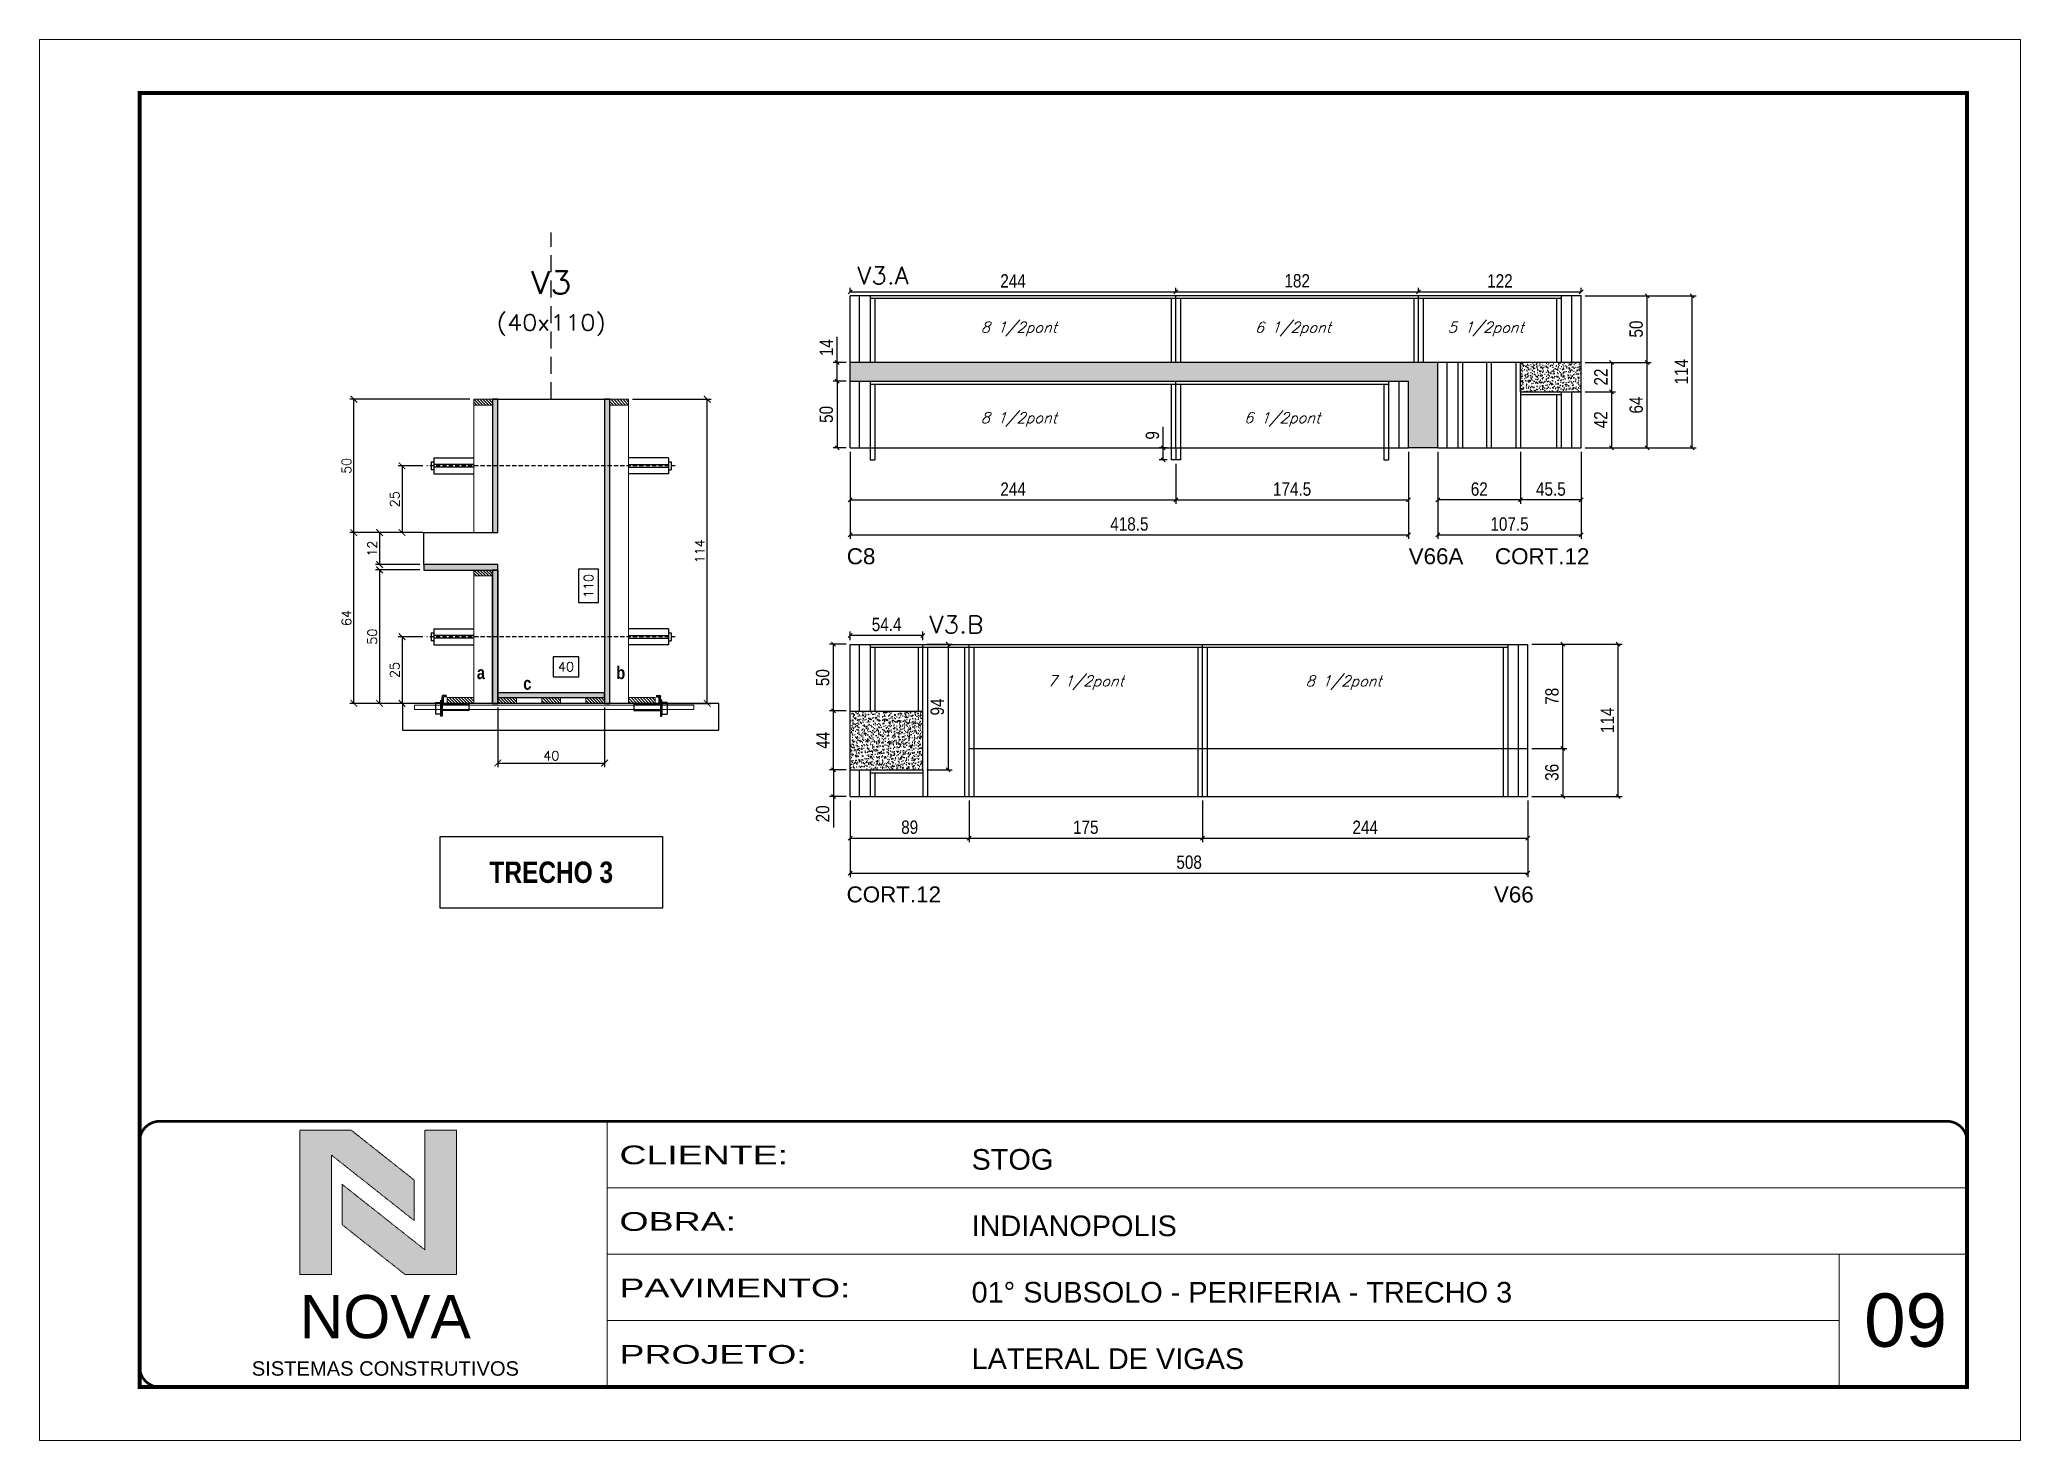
# Model space of a CAD drawing. Extents: x 0 to 6325, y 10169 to 19307.
# Drawn here: x 0 to 1485, y 14763 to 15813 of the extents above; entities that cross this region are included whole.
import ezdxf
from ezdxf.enums import TextEntityAlignment as Align

# ---------------------------------------------------------------- set-up
doc = ezdxf.new("R2010")
doc.units = 0
for name, pattern in [('CONTINUO', [0]), ('DASHED', [0.75, 0.5, -0.25]), ('HIDDEN', [9.525, 6.35, -3.175])]:
    doc.linetypes.add(name, pattern=pattern)
for name, color, linetype in [('1', 1, 'Continuous'), ('5', 5, 'Continuous'), ('barrote', 251, 'Continuous'), ('COTA', 241, 'Continuous'), ('Cota Seção (2x)', 4, 'Continuous'), ('detalhes', 4, 'Continuous'), ('Hachura', 253, 'Continuous'), ('NOMENCLATURA', 7, 'Continuous'), ('Painéis', 200, 'Continuous'), ('presilha', 1, 'Continuous'), ('SARR_2.2x7', 40, 'Continuous'), ('SARR_3.5x7', 81, 'Continuous'), ('TENSOR', 3, 'Continuous'), ('texto', 7, 'Continuous'), ('Texto de Titulo', 7, 'Continuous'), ('Texto Qtd Sarr', 242, 'Continuous')]:
    doc.layers.add(name, color=color, linetype=linetype)
for name, color, linetype, lineweight in [('CARIMBO', 255, 'Continuous', 9), ('CARIMBO-LEGENDA', 75, 'Continuous', 15), ('CONCRETO', 251, 'Continuous', 25), ('Folhas', 255, 'Continuous', 9), ('Madeira', 126, 'Continuous', 18), ('SARRAFO DE PRESSAO', 251, 'DASHED', 9), ('SCO-___-LAJ', 2, 'Continuous', 0), ('Texto Seção', 7, 'Continuous', 15)]:
    doc.layers.add(name, color=color, linetype=linetype, lineweight=lineweight)
doc.styles.add('arial', font='arial.ttf')
doc.styles.add('COTA TECNICA', font='techl___.ttf', dxfattribs={"height": 10})
doc.styles.add('REGUA-120', font='ROMANS.shx', dxfattribs={"height": 15})
doc.styles.add('ROMANC', font='techb___.ttf', dxfattribs={"height": 2.5})
doc.styles.add('Romans', font='romans.shx')
doc.styles.get("Standard").update_dxf_attribs({"font": 'arial.ttf'})
doc.styles.add('TECNICA', font='techb___.ttf', dxfattribs={"height": 10})
doc.styles.add('Tecnologia', font='')
doc.styles.get('Tecnologia').set_extended_font_data('Forgotten Futurist')
doc.dimstyles.new('Cota Seção (2x)', dxfattribs={"dimtxt": 7, "dimasz": 5, "dimexe": 3, "dimexo": 3, "dimgap": 2, "dimtad": 3, "dimdec": 1, "dimlfac": 0.5, "dimzin": 12, "dimdsep": 46, "dimtxsty": 'Romans', "dimblk": 'ARCHTICK', "dimcen": 0, "dimclrd": 4, "dimclre": 4, "dimclrt": 1, "dimadec": 1, "dimazin": 3, "dimtfac": 1, "dimtdec": 1, "dimtmove": 0, "dimatfit": 3, "dimldrblk": 'OBLIQUE', "dimfxl": 1, "dimtolj": 1, "dimtzin": 12, "dimarcsym": 0})
doc.dimstyles.new('Cota Seção interna', dxfattribs={"dimtxt": 7, "dimasz": 6, "dimexe": 0.18, "dimexo": 2, "dimgap": -4, "dimtad": 3, "dimdec": 1, "dimlfac": 0.5, "dimzin": 12, "dimdsep": 46, "dimtxsty": 'Romans', "dimblk": 'ARCHTICK', "dimcen": 0.09, "dimse1": 1, "dimse2": 1, "dimsd1": 1, "dimsd2": 1, "dimclrd": 180, "dimclre": 5, "dimclrt": 1, "dimadec": 0, "dimazin": 3, "dimtfac": 1, "dimtdec": 1, "dimtofl": 0, "dimtmove": 0, "dimatfit": 3, "dimldrblk": 'ARCHTICK', "dimfxl": 1, "dimtolj": 1, "dimtzin": 0, "dimarcsym": 0})
doc.dimstyles.new('PAINEL', dxfattribs={"dimtxt": 10, "dimasz": 3, "dimexe": 3, "dimexo": 3, "dimgap": 3, "dimtad": 1, "dimdec": 1, "dimzin": 12, "dimdsep": 46, "dimtxsty": 'COTA TECNICA', "dimblk1": 'OBLIQUE', "dimblk2": 'OBLIQUE', "dimsah": 1, "dimcen": 0.9, "dimclrd": 4, "dimclre": 4, "dimclrt": 240, "dimadec": 1, "dimazin": 3, "dimtfac": 1, "dimtdec": 1, "dimtmove": 0, "dimatfit": 3, "dimfxl": 1, "dimtolj": 1, "dimtzin": 12, "dimarcsym": 0})
pattern_1 = [(315, (23342.2169, 7085.6364), (1.12253202, 1.12253202), [])]
pattern_2 = [(50, (95.928, -104.5697), (5.4655401, -0.4781726), [0.5715, -6.2865]), (355, (95.928, -104.5697), (-1.0573026, 5.7317054), [0.4572, -5.0292175]), (100.451445, (96.3836, -104.6095), (4.4082374, 5.2535326), [0.4857003, -5.3427073]), (46.1842, (95.928, -103.046), (8.1323712, -1.2612698), [0.85725, -9.42975]), (96.63556, (96.606, -103.151), (7.122124, 7.4227837), [0.7285507, -8.0140682]), (351.18415, (95.928, -103.046), (7.122124, 7.4227837), [0.685799, -7.543792]), (21, (96.69, -103.4267), (4.5484317, -3.067956), [0.5715, -6.2865]), (326, (96.69, -103.4267), (1.8540609, 5.525639), [0.4572, -5.0292]), (71.451445, (97.069, -103.6823), (6.4024926, 2.457683), [0.4857003, -5.3426981]), (37.5, (95.9282, -104.5697), (0.0926581, 2.53665117), [0, -4.96824, 0, -5.1054, 0, -5.04825]), (7.5, (95.9282, -104.5697), (2.00458988, 3.00541724), [0, -2.91084, 0, -4.85394, 0, -1.92405]), (327.5, (94.229, -104.5697), (4.06771786, -0.17186232), [0, -1.905, 0, -5.9436, 0, -7.8867]), (317.5, (93.467, -104.5697), (4.44387544, 0.7627947), [0, -2.4765, 0, -3.94716, 0, -5.6007])]

msp = doc.modelspace()

# ---------------------------------------------------------------- texts
at = {"layer": '5', "linetype": 'Continuous'}
for s, p in [('C8', (605.14, 15419.59)), ('V66A', (1026.39, 15419.59)), ('CORT.12', (1091.07, 15419.59)), ('CORT.12', (604.99, 15166.11)), ('V66', (1090.3, 15166.11))]:
    msp.add_text(s, height=12, rotation=0.00004, dxfattribs=at).set_placement(p)
at = {"layer": 'CARIMBO', "style": 'arial'}
msp.add_text('09', height=40, dxfattribs=at).set_placement((1367.86, 14832.99))
at = {"layer": 'detalhes', "style": 'TECNICA'}
for s, p in [('a', (327.77, 15333.48)), ('b', (432.31, 15333.47)), ('c', (362.57, 15325.52))]:
    msp.add_text(s, height=9.6, dxfattribs=at).set_placement(p)
at = {"layer": 'NOMENCLATURA', "color": 2, "insert": (383.6, 15188.6), "char_height": 16, "attachment_point": 5, "style": 'ROMANC'}
msp.add_mtext('TRECHO 3', dxfattribs=at)
at = {"layer": 'texto', "color": 2, "char_height": 8, "attachment_point": 5, "style": 'Romans'}
for s, insert in [('{\\Q19;\\C256;8 1/2pont}', (734.14, 15595.88)), ('{\\Q19;\\C256;6 1/2pont}', (939.64, 15595.88)), ('{\\Q19;\\C256;5 1/2pont}', (1084.14, 15595.88)), ('{\\Q19;\\C256;8 1/2pont}', (734.14, 15528.1)), ('{\\Q19;\\C256;6 1/2pont}', (931.53, 15528.1)), ('{\\Q19;\\C256;7 1/2pont}', (784.28, 15330.78)), ('{\\Q19;\\C256;8 1/2pont}', (977.64, 15330.78))]:
    msp.add_mtext(s, dxfattribs=dict(at, insert=insert))
at = {"layer": 'Texto Seção', "style": 'REGUA-120', "width": 1.05}
for s, p in [('V3.A', (613.01, 15629.61)), ('V3.B', (667.18, 15367.85))]:
    msp.add_text(s, height=13, dxfattribs=at).set_placement(p)

# ---------------------------------------------------------------- blocks, each defined once
blk = doc.blocks.new('A$C64660E27')
at = {"layer": 'COTA', "true_color": 0x1a1a1a}
h = blk.add_hatch(color=250, dxfattribs=at)
h.dxf.hatch_style = 1
h.paths.add_polyline_path([(185.4, -11.6), (142.4, -11.6), (142.4, -131.6), (168.8, -131.6), (168.8, -32.2), (237.7, -86.7), (237.7, -53)])
at = {"layer": 'COTA'}
h = blk.add_hatch(color=20, dxfattribs=at)
h.dxf.hatch_style = 1
h.paths.add_polyline_path([(273, -11.4), (246.6, -11.4), (246.6, -111.1), (177.7, -56.6), (177.7, -90.2), (230, -131.6), (273, -131.6)])
for p, q in [((142.4, -131.6), (142.4, -11.6)), ((142.4, -11.6), (185.4, -11.6)), ((185.4, -11.6), (237.7, -53)), ((273, -11.4), (246.6, -11.4)), ((246.6, -111.1), (246.6, -11.4)), ((273, -11.4), (273, -131.6)), ((168.8, -32.2), (237.7, -86.7)), ((168.8, -131.6), (168.8, -32.2)), ((246.6, -111.1), (177.7, -56.6)), ((177.7, -90.2), (177.7, -56.6)), ((237.7, -86.7), (237.7, -53)), ((230, -131.6), (177.7, -90.2)), ((142.4, -131.6), (168.8, -131.6)), ((273, -131.6), (230, -131.6))]:
    blk.add_line(p, q)
at = {"layer": 'CARIMBO-LEGENDA', "color": 7, "linetype": 'Continuous', "ltscale": 100, "style": 'arial'}
blk.add_text('NOVA', height=36, dxfattribs=at).set_placement((142.4, -184.8))
at = {"layer": 'CARIMBO-LEGENDA', "color": 7, "linetype": 'Continuous', "style": 'arial'}
blk.add_text('SISTEMAS CONSTRUTIVOS', height=12, dxfattribs=at).set_placement((102.5, -216))
blk = doc.blocks.new('9999999999')
at = {"color": 30, "linetype": 'CONTINUO'}
for p, q in [((98564.6, 34230.2), (98564.6, 34429.4)), ((98564.6, 34379.6), (99584, 34379.6)), ((98564.6, 34329.8), (99488, 34329.8)), ((99584, 34329.8), (99488, 34329.8)), ((99488, 34329.8), (99488, 34230.2)), ((98564.6, 34280), (99488, 34280))]:
    blk.add_line(p, q, dxfattribs=at)
at = {"color": 30, "linetype": 'CONTINUO', "const_width": 2}
blk.add_lwpolyline([(99584, 34230.2), (99584, 34414.4, 0.414214), (99569, 34429.4), (98229, 34429.4, 0.414214), (98214, 34414.4), (98214, 34245.2, 0.414214), (98229, 34230.2), (99584, 34230.2)], format="xyb", dxfattribs=at)
at = {"layer": 'Folhas'}
blk.add_lwpolyline([(98139, 34190.2), (99624, 34190.2), (99624, 35240.2), (98139, 35240.2)], close=True, dxfattribs=at)
at = {"layer": 'Folhas', "color": 30, "const_width": 3}
blk.add_lwpolyline([(98214, 34230.2), (99584, 34230.2), (99584, 35200.2), (98214, 35200.2)], close=True, dxfattribs=at)
at = {"xscale": 0.9, "yscale": 0.9, "zscale": 0.9}
blk.add_blockref('A$C64660E27', (98205.8, 34433.1), dxfattribs=at)
at = {"color": 7, "linetype": 'Continuous', "ltscale": 5, "style": 'arial'}
for s, height, p in [('STOG', 15.48, (98837.7, 34393.1)), ('INDIANOPOLIS', 15.483, (98837.7, 34343.3)), ('01° SUBSOLO - PERIFERIA - TRECHO 3', 15.483, (98837.7, 34293.5)), ('LATERAL DE VIGAS', 15.483, (98837.7, 34243.7))]:
    blk.add_text(s, height=height, dxfattribs=at).set_placement(p)
at = {"layer": 'Folhas', "color": 7, "style": 'Tecnologia', "width": 1.5}
for s, p in [('CLIENTE:', (98573.7, 34397.2)), ('OBRA:', (98573.7, 34347.3)), ('PAVIMENTO:', (98573.7, 34297.5)), ('PROJETO:', (98573.7, 34247.7))]:
    blk.add_text(s, height=14, dxfattribs=at).set_placement(p)
blk = doc.blocks.new('titulo1')
at = {"layer": 'Defpoints', "color": 252, "linetype": 'HIDDEN', "ltscale": 2}
blk.add_line((0, 0), (0, 125), dxfattribs=at)
at = {"layer": 'Defpoints', "style": 'Romans', "oblique": 15}
blk.add_attdef('FOLHA', text='', height=10, dxfattribs=at).set_placement((0, 15.6), align=Align.MIDDLE_CENTER)
at = {"layer": 'Texto Qtd Sarr', "color": 3, "style": 'Romans', "oblique": 15}
for tag, height, p in [('TITULO', 17, (0, 71.4)), ('SEÇÃO', 12, (0, 41.5))]:
    blk.add_attdef(tag, text='', height=height, dxfattribs=at).set_placement(p, align=Align.MIDDLE_CENTER)
blk = doc.blocks.new('_ArchTick')
at = {"color": 0, "linetype": 'ByBlock', "const_width": 0.15}
blk.add_lwpolyline([(-0.5, -0.5), (0.5, 0.5)], dxfattribs=at)
blk = doc.blocks.new('*D184')
at = {"layer": 'COTA', "color": 4, "lineweight": -2, "transparency": 16777216}
for p, q in [((285, 15443.3), (232.6, 15443.3)), ((235.6, 15315.3), (235.6, 15443.3)), ((307, 15315.3), (232.6, 15315.3))]:
    blk.add_line(p, q, dxfattribs=at)
at = {"layer": 'Defpoints', "color": 0, "transparency": 16777216}
for p in [(235.6, 15443.3), (288, 15443.3), (310, 15315.3)]:
    blk.add_point(p, dxfattribs=at)
at = {"layer": 'COTA', "color": 4, "lineweight": -2, "transparency": 16777216, "xscale": 5, "yscale": 5, "zscale": 5}
for p, rotation in [((235.6, 15443.3), 90), ((235.6, 15315.3), 270)]:
    blk.add_blockref('_ArchTick', p, dxfattribs=dict(at, rotation=rotation))
at = {"layer": 'COTA', "color": 1, "transparency": 16777216, "insert": (230.1, 15379.3), "char_height": 7, "attachment_point": 5, "rotation": 90, "style": 'Romans'}
blk.add_mtext('\\A1;64', dxfattribs=at)
blk = doc.blocks.new('_Oblique')
at = {"layer": '1', "color": 0, "lineweight": -2}
blk.add_line((-0.5, -0.5), (0.5, 0.5), dxfattribs=at)
blk = doc.blocks.new('*D185')
at = {"layer": 'COTA', "color": 4, "lineweight": -2, "transparency": 16777216}
for p, q in [((444.6, 15543.3), (503.5, 15543.3)), ((500.5, 15315.3), (500.5, 15543.3)), ((460.2, 15315.3), (503.5, 15315.3))]:
    blk.add_line(p, q, dxfattribs=at)
at = {"layer": 'Defpoints', "color": 0, "transparency": 16777216}
for p in [(441.6, 15543.3), (500.5, 15543.3), (457.2, 15315.3)]:
    blk.add_point(p, dxfattribs=at)
at = {"layer": 'COTA', "color": 4, "lineweight": -2, "transparency": 16777216, "xscale": 5, "yscale": 5, "zscale": 5}
for p, rotation in [((500.5, 15543.3), 90), ((500.5, 15315.3), 270)]:
    blk.add_blockref('_ArchTick', p, dxfattribs=dict(at, rotation=rotation))
at = {"layer": 'COTA', "color": 1, "transparency": 16777216, "insert": (495, 15429.3), "char_height": 7, "attachment_point": 5, "rotation": 90, "style": 'Romans'}
blk.add_mtext('\\A1;114', dxfattribs=at)
blk = doc.blocks.new('*D186')
at = {"layer": 'Cota Seção (2x)', "color": 180, "lineweight": -2, "transparency": 16777216}
for p, q in [((419.1, 15415.8), (404.1, 15415.8)), ((404.1, 15415.8), (404.1, 15390.8)), ((419.1, 15390.8), (419.1, 15415.8)), ((404.1, 15390.8), (419.1, 15390.8))]:
    blk.add_line(p, q, dxfattribs=at)
at = {"layer": 'Defpoints', "color": 0, "transparency": 16777216}
for p in [(423.1, 15543.3), (434.6, 15543.3), (434.6, 15323.3)]:
    blk.add_point(p, dxfattribs=at)
at = {"layer": 'Cota Seção (2x)', "color": 1, "transparency": 16777216, "insert": (411.6, 15403.3), "char_height": 7, "attachment_point": 5, "rotation": 90, "style": 'Romans'}
blk.add_mtext('\\A1;110', dxfattribs=at)
blk = doc.blocks.new('*D187')
at = {"layer": 'COTA', "color": 4, "lineweight": -2, "transparency": 16777216}
for p, q in [((285, 15443.3), (251.9, 15443.3)), ((254.9, 15443.3), (254.9, 15419.3)), ((285, 15419.3), (251.9, 15419.3))]:
    blk.add_line(p, q, dxfattribs=at)
at = {"layer": 'Defpoints', "color": 0, "transparency": 16777216}
for p in [(288, 15443.3), (254.9, 15419.3), (288, 15419.3)]:
    blk.add_point(p, dxfattribs=at)
at = {"layer": 'COTA', "color": 4, "lineweight": -2, "transparency": 16777216, "xscale": 5, "yscale": 5, "zscale": 5}
for p, rotation in [((254.9, 15443.3), 90), ((254.9, 15419.3), 270)]:
    blk.add_blockref('_ArchTick', p, dxfattribs=dict(at, rotation=rotation))
at = {"layer": 'COTA', "color": 1, "transparency": 16777216, "insert": (249.4, 15431.3), "char_height": 7, "attachment_point": 5, "rotation": 90, "style": 'Romans'}
blk.add_mtext('\\A1;12', dxfattribs=at)
blk = doc.blocks.new('*D188')
at = {"layer": 'COTA', "color": 4, "lineweight": -2, "transparency": 16777216}
for p, q in [((285, 15415.3), (251.9, 15415.3)), ((254.9, 15415.3), (254.9, 15315.3)), ((307, 15315.3), (251.9, 15315.3))]:
    blk.add_line(p, q, dxfattribs=at)
at = {"layer": 'Defpoints', "color": 0, "transparency": 16777216}
for p in [(288, 15415.3), (254.9, 15315.3), (310, 15315.3)]:
    blk.add_point(p, dxfattribs=at)
at = {"layer": 'COTA', "color": 4, "lineweight": -2, "transparency": 16777216, "xscale": 5, "yscale": 5, "zscale": 5}
for p, rotation in [((254.9, 15415.3), 90), ((254.9, 15315.3), 270)]:
    blk.add_blockref('_ArchTick', p, dxfattribs=dict(at, rotation=rotation))
at = {"layer": 'COTA', "color": 1, "transparency": 16777216, "insert": (249.4, 15365.3), "char_height": 7, "attachment_point": 5, "rotation": 90, "style": 'Romans'}
blk.add_mtext('\\A1;50', dxfattribs=at)
blk = doc.blocks.new('PRESILHA METÁLICA 1')
at = {"layer": 'presilha'}
for p, q in [((0, 13), (6, 13)), ((0, 13), (0, 0)), ((6, 0), (0, 0)), ((6, 15.5), (7.5, 15.5)), ((6, -2.5), (6, 15.5)), ((6, 13), (6, 0)), ((7.5, 10.6), (7.5, 19.9)), ((7.5, 15.5), (7.5, -2.5)), ((37.5, 4.1), (7.5, 4.1)), ((12, 21), (8.6, 21)), ((9, 11.6), (9, 18.9)), ((12, 19.5), (9.6, 19.5)), ((37.5, 11), (9.6, 11)), ((12, 21), (12, 19.5)), ((37.5, 11), (37.5, 4.1)), ((7.5, -2.5), (6, -2.5))]:
    blk.add_line(p, q, dxfattribs=at)
for centre, radius, start, end in [((8.6, 19.9), 1.14, 90, 180), ((9.6, 18.9), 0.57, 90, 180), ((9.6, 11.6), 0.57, 180, 270)]:
    blk.add_arc(centre, radius, start, end, dxfattribs=at)
blk = doc.blocks.new('*D189')
at = {"layer": 'COTA', "color": 4, "lineweight": -2, "transparency": 16777216}
for p, q in [((343.6, 15312.3), (343.6, 15267.6)), ((423.6, 15312.3), (423.6, 15267.6)), ((343.6, 15270.6), (423.6, 15270.6))]:
    blk.add_line(p, q, dxfattribs=at)
at = {"layer": 'Defpoints', "color": 0, "transparency": 16777216}
for p in [(343.6, 15315.3), (423.6, 15315.3), (423.6, 15270.6)]:
    blk.add_point(p, dxfattribs=at)
at = {"layer": 'COTA', "color": 4, "lineweight": -2, "transparency": 16777216, "xscale": 5, "yscale": 5, "zscale": 5, "rotation": 180}
blk.add_blockref('_ArchTick', (343.6, 15270.6), dxfattribs=at)
at = {"layer": 'COTA', "color": 4, "lineweight": -2, "transparency": 16777216, "xscale": 5, "yscale": 5, "zscale": 5}
blk.add_blockref('_ArchTick', (423.6, 15270.6), dxfattribs=at)
at = {"layer": 'COTA', "color": 1, "transparency": 16777216, "insert": (383.6, 15276.1), "char_height": 7, "attachment_point": 5, "style": 'Romans'}
blk.add_mtext('\\A1;40', dxfattribs=at)
blk = doc.blocks.new('*D554')
at = {"layer": 'COTA', "color": 4, "lineweight": -2, "transparency": 16777216}
for p, q in [((287.3, 15365.3), (268.7, 15365.3)), ((271.7, 15365.3), (271.7, 15315.3)), ((287.3, 15315.3), (268.7, 15315.3))]:
    blk.add_line(p, q, dxfattribs=at)
at = {"layer": 'Defpoints', "color": 0, "transparency": 16777216}
for p in [(290.3, 15365.3), (271.7, 15315.3), (290.3, 15315.3)]:
    blk.add_point(p, dxfattribs=at)
at = {"layer": 'COTA', "color": 4, "lineweight": -2, "transparency": 16777216, "xscale": 5, "yscale": 5, "zscale": 5}
for p, rotation in [((271.7, 15365.3), 90), ((271.7, 15315.3), 270)]:
    blk.add_blockref('_ArchTick', p, dxfattribs=dict(at, rotation=rotation))
at = {"layer": 'COTA', "color": 1, "transparency": 16777216, "insert": (266.2, 15340.3), "char_height": 7, "attachment_point": 5, "rotation": 90, "style": 'Romans'}
blk.add_mtext('\\A1;25', dxfattribs=at)
blk = doc.blocks.new('*D190')
at = {"layer": 'Cota Seção (2x)', "color": 180, "lineweight": -2, "transparency": 16777216}
for p, q in [((404.3, 15350.3), (384.9, 15350.3)), ((384.9, 15350.3), (384.9, 15335.3)), ((404.3, 15335.3), (404.3, 15350.3)), ((384.9, 15335.3), (404.3, 15335.3))]:
    blk.add_line(p, q, dxfattribs=at)
at = {"layer": 'Defpoints', "color": 0, "transparency": 16777216}
for p in [(423.6, 15331.3), (343.6, 15315.3), (423.6, 15315.3)]:
    blk.add_point(p, dxfattribs=at)
at = {"layer": 'Cota Seção (2x)', "color": 1, "transparency": 16777216, "insert": (394.6, 15342.8), "char_height": 7, "attachment_point": 5, "style": 'Romans'}
blk.add_mtext('\\A1;40', dxfattribs=at)
blk = doc.blocks.new('*D555')
at = {"layer": 'COTA', "color": 4, "lineweight": -2, "transparency": 16777216}
for p, q in [((322.6, 15543.3), (232.6, 15543.3)), ((235.6, 15443.3), (235.6, 15543.3)), ((285, 15443.3), (232.6, 15443.3))]:
    blk.add_line(p, q, dxfattribs=at)
at = {"layer": 'Defpoints', "color": 0, "transparency": 16777216}
for p in [(235.6, 15543.3), (325.6, 15543.3), (288, 15443.3)]:
    blk.add_point(p, dxfattribs=at)
at = {"layer": 'COTA', "color": 4, "lineweight": -2, "transparency": 16777216, "xscale": 5, "yscale": 5, "zscale": 5}
for p, rotation in [((235.6, 15543.3), 90), ((235.6, 15443.3), 270)]:
    blk.add_blockref('_ArchTick', p, dxfattribs=dict(at, rotation=rotation))
at = {"layer": 'COTA', "color": 1, "transparency": 16777216, "insert": (230.1, 15493.3), "char_height": 7, "attachment_point": 5, "rotation": 90, "style": 'Romans'}
blk.add_mtext('\\A1;50', dxfattribs=at)
blk = doc.blocks.new('*D568')
at = {"layer": 'COTA', "color": 4, "lineweight": -2, "transparency": 16777216}
for p, q in [((287.3, 15493.3), (268.7, 15493.3)), ((271.7, 15493.3), (271.7, 15443.3)), ((287.3, 15443.3), (268.7, 15443.3))]:
    blk.add_line(p, q, dxfattribs=at)
at = {"layer": 'Defpoints', "color": 0, "transparency": 16777216}
for p in [(290.3, 15493.3), (271.7, 15443.3), (290.3, 15443.3)]:
    blk.add_point(p, dxfattribs=at)
at = {"layer": 'COTA', "color": 4, "lineweight": -2, "transparency": 16777216, "xscale": 5, "yscale": 5, "zscale": 5}
for p, rotation in [((271.7, 15493.3), 90), ((271.7, 15443.3), 270)]:
    blk.add_blockref('_ArchTick', p, dxfattribs=dict(at, rotation=rotation))
at = {"layer": 'COTA', "color": 1, "transparency": 16777216, "insert": (266.2, 15468.3), "char_height": 7, "attachment_point": 5, "rotation": 90, "style": 'Romans'}
blk.add_mtext('\\A1;25', dxfattribs=at)
blk = doc.blocks.new('*D192')
at = {"layer": 'COTA', "color": 4, "linetype": 'ByBlock', "lineweight": -2, "transparency": 16777216}
for p, q in [((607.8, 15503.9), (607.8, 15464.8)), ((851.8, 15494.9), (851.8, 15464.8)), ((607.8, 15467.8), (851.8, 15467.8))]:
    blk.add_line(p, q, dxfattribs=at)
at = {"layer": 'Defpoints', "color": 0, "linetype": 'ByBlock', "transparency": 16777216}
for p in [(607.8, 15506.9), (851.8, 15497.9), (851.8, 15467.8)]:
    blk.add_point(p, dxfattribs=at)
at = {"layer": 'COTA', "color": 4, "linetype": 'ByBlock', "lineweight": -2, "transparency": 16777216, "xscale": 3, "yscale": 3, "zscale": 3, "rotation": 180}
blk.add_blockref('_Oblique', (607.8, 15467.8), dxfattribs=at)
at = {"layer": 'COTA', "color": 4, "linetype": 'ByBlock', "lineweight": -2, "transparency": 16777216, "xscale": 3, "yscale": 3, "zscale": 3}
blk.add_blockref('_Oblique', (851.8, 15467.8), dxfattribs=at)
at = {"layer": 'COTA', "color": 240, "linetype": 'ByBlock', "transparency": 16777216, "insert": (729.8, 15475.9), "char_height": 10, "attachment_point": 5, "style": 'COTA TECNICA'}
blk.add_mtext('\\A1;244', dxfattribs=at)
blk = doc.blocks.new('*D193')
at = {"layer": 'COTA', "color": 4, "linetype": 'ByBlock', "lineweight": -2, "transparency": 16777216}
for p, q in [((1026.3, 15503.9), (1026.3, 15464.8)), ((851.8, 15494.9), (851.8, 15464.8)), ((851.8, 15467.8), (1026.3, 15467.8))]:
    blk.add_line(p, q, dxfattribs=at)
at = {"layer": 'Defpoints', "color": 0, "linetype": 'ByBlock', "transparency": 16777216}
for p in [(1026.3, 15506.9), (851.8, 15497.9), (1026.3, 15467.8)]:
    blk.add_point(p, dxfattribs=at)
at = {"layer": 'COTA', "color": 4, "linetype": 'ByBlock', "lineweight": -2, "transparency": 16777216, "xscale": 3, "yscale": 3, "zscale": 3, "rotation": 180}
blk.add_blockref('_Oblique', (851.8, 15467.8), dxfattribs=at)
at = {"layer": 'COTA', "color": 4, "linetype": 'ByBlock', "lineweight": -2, "transparency": 16777216, "xscale": 3, "yscale": 3, "zscale": 3}
blk.add_blockref('_Oblique', (1026.3, 15467.8), dxfattribs=at)
at = {"layer": 'COTA', "color": 240, "linetype": 'ByBlock', "transparency": 16777216, "insert": (939, 15475.9), "char_height": 10, "width": 210.731, "attachment_point": 5, "style": 'COTA TECNICA'}
blk.add_mtext('\\A1;174.5', dxfattribs=at)
blk = doc.blocks.new('*D569')
at = {"layer": 'COTA', "color": 4, "lineweight": -2, "transparency": 16777216}
for p, q in [((607.8, 15503.9), (607.8, 15438.6)), ((1026.3, 15503.9), (1026.3, 15438.6)), ((607.8, 15441.6), (1026.3, 15441.6))]:
    blk.add_line(p, q, dxfattribs=at)
at = {"layer": 'Defpoints', "color": 0, "transparency": 16777216}
for p in [(607.8, 15506.9), (1026.3, 15506.9), (1026.3, 15441.6)]:
    blk.add_point(p, dxfattribs=at)
at = {"layer": 'COTA', "color": 4, "lineweight": -2, "transparency": 16777216, "xscale": 3, "yscale": 3, "zscale": 3, "rotation": 180}
blk.add_blockref('_Oblique', (607.8, 15441.6), dxfattribs=at)
at = {"layer": 'COTA', "color": 4, "lineweight": -2, "transparency": 16777216, "xscale": 3, "yscale": 3, "zscale": 3}
blk.add_blockref('_Oblique', (1026.3, 15441.6), dxfattribs=at)
at = {"layer": 'COTA', "color": 240, "transparency": 16777216, "insert": (817, 15449.7), "char_height": 10, "attachment_point": 5, "style": 'COTA TECNICA'}
blk.add_mtext('\\A1;418.5', dxfattribs=at)
blk = doc.blocks.new('*D656')
at = {"layer": 'COTA', "color": 4, "lineweight": -2, "transparency": 16777216}
for p, q in [((1048.3, 15503.9), (1048.3, 15438.6)), ((1155.8, 15503.9), (1155.8, 15438.6)), ((1048.3, 15441.6), (1155.8, 15441.6))]:
    blk.add_line(p, q, dxfattribs=at)
at = {"layer": 'Defpoints', "color": 0, "transparency": 16777216}
for p in [(1048.3, 15506.9), (1155.8, 15506.9), (1155.8, 15441.6)]:
    blk.add_point(p, dxfattribs=at)
at = {"layer": 'COTA', "color": 4, "lineweight": -2, "transparency": 16777216, "xscale": 3, "yscale": 3, "zscale": 3, "rotation": 180}
blk.add_blockref('_Oblique', (1048.3, 15441.6), dxfattribs=at)
at = {"layer": 'COTA', "color": 4, "lineweight": -2, "transparency": 16777216, "xscale": 3, "yscale": 3, "zscale": 3}
blk.add_blockref('_Oblique', (1155.8, 15441.6), dxfattribs=at)
at = {"layer": 'COTA', "color": 240, "transparency": 16777216, "insert": (1102, 15449.7), "char_height": 10, "attachment_point": 5, "style": 'COTA TECNICA'}
blk.add_mtext('\\A1;107.5', dxfattribs=at)
blk = doc.blocks.new('*D657')
at = {"layer": 'COTA', "color": 4, "lineweight": -2, "transparency": 16777216}
for p, q in [((607.8, 15623.9), (607.8, 15626.9)), ((607.8, 15623.9), (851.8, 15623.9)), ((851.8, 15623.9), (851.8, 15626.9))]:
    blk.add_line(p, q, dxfattribs=at)
at = {"layer": 'Defpoints', "color": 0, "transparency": 16777216}
for p in [(851.8, 15623.9), (607.8, 15620.9), (851.8, 15620.9)]:
    blk.add_point(p, dxfattribs=at)
at = {"layer": 'COTA', "color": 4, "lineweight": -2, "transparency": 16777216, "xscale": 3, "yscale": 3, "zscale": 3, "rotation": 180}
blk.add_blockref('_Oblique', (607.8, 15623.9), dxfattribs=at)
at = {"layer": 'COTA', "color": 4, "lineweight": -2, "transparency": 16777216, "xscale": 3, "yscale": 3, "zscale": 3}
blk.add_blockref('_Oblique', (851.8, 15623.9), dxfattribs=at)
at = {"layer": 'COTA', "color": 240, "transparency": 16777216, "insert": (729.8, 15632), "char_height": 10, "attachment_point": 5, "style": 'COTA TECNICA'}
blk.add_mtext('\\A1;244', dxfattribs=at)
blk = doc.blocks.new('*D658')
at = {"layer": 'COTA', "color": 4, "lineweight": -2, "transparency": 16777216}
for p, q in [((851.8, 15623.9), (851.8, 15626.9)), ((851.8, 15623.9), (1033.8, 15623.9)), ((1033.8, 15623.9), (1033.8, 15626.9))]:
    blk.add_line(p, q, dxfattribs=at)
at = {"layer": 'Defpoints', "color": 0, "transparency": 16777216}
for p in [(1033.8, 15623.9), (851.8, 15620.9), (1033.8, 15620.9)]:
    blk.add_point(p, dxfattribs=at)
at = {"layer": 'COTA', "color": 4, "lineweight": -2, "transparency": 16777216, "xscale": 3, "yscale": 3, "zscale": 3, "rotation": 180}
blk.add_blockref('_Oblique', (851.8, 15623.9), dxfattribs=at)
at = {"layer": 'COTA', "color": 4, "lineweight": -2, "transparency": 16777216, "xscale": 3, "yscale": 3, "zscale": 3}
blk.add_blockref('_Oblique', (1033.8, 15623.9), dxfattribs=at)
at = {"layer": 'COTA', "color": 240, "transparency": 16777216, "insert": (942.8, 15632), "char_height": 10, "attachment_point": 5, "style": 'COTA TECNICA'}
blk.add_mtext('\\A1;182', dxfattribs=at)
blk = doc.blocks.new('*D659')
at = {"layer": 'COTA', "color": 4, "lineweight": -2, "transparency": 16777216}
for p, q in [((1033.8, 15623.9), (1033.8, 15626.9)), ((1033.8, 15623.9), (1155.8, 15623.9)), ((1155.8, 15623.9), (1155.8, 15626.9))]:
    blk.add_line(p, q, dxfattribs=at)
at = {"layer": 'Defpoints', "color": 0, "transparency": 16777216}
for p in [(1155.8, 15623.9), (1033.8, 15620.9), (1155.8, 15620.9)]:
    blk.add_point(p, dxfattribs=at)
at = {"layer": 'COTA', "color": 4, "lineweight": -2, "transparency": 16777216, "xscale": 3, "yscale": 3, "zscale": 3, "rotation": 180}
blk.add_blockref('_Oblique', (1033.8, 15623.9), dxfattribs=at)
at = {"layer": 'COTA', "color": 4, "lineweight": -2, "transparency": 16777216, "xscale": 3, "yscale": 3, "zscale": 3}
blk.add_blockref('_Oblique', (1155.8, 15623.9), dxfattribs=at)
at = {"layer": 'COTA', "color": 240, "transparency": 16777216, "insert": (1094.8, 15632), "char_height": 10, "attachment_point": 5, "style": 'COTA TECNICA'}
blk.add_mtext('\\A1;122', dxfattribs=at)
blk = doc.blocks.new('*D660')
at = {"layer": 'COTA', "color": 4, "lineweight": -2, "transparency": 16777216}
for p, q in [((1158.8, 15570.9), (1208.1, 15570.9)), ((1205.1, 15506.9), (1205.1, 15570.9)), ((1158.8, 15506.9), (1208.1, 15506.9))]:
    blk.add_line(p, q, dxfattribs=at)
at = {"layer": 'Defpoints', "color": 0, "transparency": 16777216}
for p in [(1155.8, 15570.9), (1205.1, 15570.9), (1155.8, 15506.9)]:
    blk.add_point(p, dxfattribs=at)
at = {"layer": 'COTA', "color": 4, "lineweight": -2, "transparency": 16777216, "xscale": 3, "yscale": 3, "zscale": 3}
for p, rotation in [((1205.1, 15570.9), 90), ((1205.1, 15506.9), 270)]:
    blk.add_blockref('_Oblique', p, dxfattribs=dict(at, rotation=rotation))
at = {"layer": 'COTA', "color": 240, "transparency": 16777216, "insert": (1197, 15538.9), "char_height": 10, "attachment_point": 5, "rotation": 90, "style": 'COTA TECNICA'}
blk.add_mtext('\\A1;64', dxfattribs=at)
blk = doc.blocks.new('*D670')
at = {"layer": 'COTA', "color": 4, "lineweight": -2, "transparency": 16777216}
for p, q in [((1158.8, 15620.9), (1208.1, 15620.9)), ((1205.1, 15570.9), (1205.1, 15620.9)), ((1158.8, 15570.9), (1208.1, 15570.9))]:
    blk.add_line(p, q, dxfattribs=at)
at = {"layer": 'Defpoints', "color": 0, "transparency": 16777216}
for p in [(1155.8, 15620.9), (1205.1, 15620.9), (1155.8, 15570.9)]:
    blk.add_point(p, dxfattribs=at)
at = {"layer": 'COTA', "color": 4, "lineweight": -2, "transparency": 16777216, "xscale": 3, "yscale": 3, "zscale": 3}
for p, rotation in [((1205.1, 15620.9), 90), ((1205.1, 15570.9), 270)]:
    blk.add_blockref('_Oblique', p, dxfattribs=dict(at, rotation=rotation))
at = {"layer": 'COTA', "color": 240, "transparency": 16777216, "insert": (1197, 15595.9), "char_height": 10, "attachment_point": 5, "rotation": 90, "style": 'COTA TECNICA'}
blk.add_mtext('\\A1;50', dxfattribs=at)
blk = doc.blocks.new('*D671')
at = {"layer": 'COTA', "color": 4, "lineweight": -2, "transparency": 16777216}
for p, q in [((1158.8, 15620.9), (1241.9, 15620.9)), ((1238.9, 15506.9), (1238.9, 15620.9)), ((1158.8, 15506.9), (1241.9, 15506.9))]:
    blk.add_line(p, q, dxfattribs=at)
at = {"layer": 'Defpoints', "color": 0, "transparency": 16777216}
for p in [(1155.8, 15620.9), (1238.9, 15620.9), (1155.8, 15506.9)]:
    blk.add_point(p, dxfattribs=at)
at = {"layer": 'COTA', "color": 4, "lineweight": -2, "transparency": 16777216, "xscale": 3, "yscale": 3, "zscale": 3}
for p, rotation in [((1238.9, 15620.9), 90), ((1238.9, 15506.9), 270)]:
    blk.add_blockref('_Oblique', p, dxfattribs=dict(at, rotation=rotation))
at = {"layer": 'COTA', "color": 240, "transparency": 16777216, "insert": (1230.8, 15563.9), "char_height": 10, "attachment_point": 5, "rotation": 90, "style": 'COTA TECNICA'}
blk.add_mtext('\\A1;114', dxfattribs=at)
blk = doc.blocks.new('*D672')
at = {"layer": 'COTA', "color": 4, "lineweight": -2, "transparency": 16777216}
for p, q in [((1158.8, 15548.9), (1181.5, 15548.9)), ((1178.5, 15548.9), (1178.5, 15506.9)), ((1158.8, 15506.9), (1181.5, 15506.9))]:
    blk.add_line(p, q, dxfattribs=at)
at = {"layer": 'Defpoints', "color": 0, "transparency": 16777216}
for p in [(1155.8, 15548.9), (1155.8, 15506.9), (1178.5, 15506.9)]:
    blk.add_point(p, dxfattribs=at)
at = {"layer": 'COTA', "color": 4, "lineweight": -2, "transparency": 16777216, "xscale": 3, "yscale": 3, "zscale": 3}
for p, rotation in [((1178.5, 15548.9), 90), ((1178.5, 15506.9), 270)]:
    blk.add_blockref('_Oblique', p, dxfattribs=dict(at, rotation=rotation))
at = {"layer": 'COTA', "color": 240, "transparency": 16777216, "insert": (1170.4, 15527.9), "char_height": 10, "attachment_point": 5, "rotation": 90, "style": 'COTA TECNICA'}
blk.add_mtext('\\A1;42', dxfattribs=at)
blk = doc.blocks.new('*D673')
at = {"layer": 'COTA', "color": 4, "lineweight": -2, "transparency": 16777216}
for p, q in [((1158.8, 15570.9), (1181.5, 15570.9)), ((1178.5, 15570.9), (1178.5, 15548.9)), ((1158.8, 15548.9), (1181.5, 15548.9))]:
    blk.add_line(p, q, dxfattribs=at)
at = {"layer": 'Defpoints', "color": 0, "transparency": 16777216}
for p in [(1155.8, 15570.9), (1155.8, 15548.9), (1178.5, 15548.9)]:
    blk.add_point(p, dxfattribs=at)
at = {"layer": 'COTA', "color": 4, "lineweight": -2, "transparency": 16777216, "xscale": 3, "yscale": 3, "zscale": 3}
for p, rotation in [((1178.5, 15570.9), 90), ((1178.5, 15548.9), 270)]:
    blk.add_blockref('_Oblique', p, dxfattribs=dict(at, rotation=rotation))
at = {"layer": 'COTA', "color": 240, "transparency": 16777216, "insert": (1170.5, 15559.9), "char_height": 10, "attachment_point": 5, "rotation": 90, "style": 'COTA TECNICA'}
blk.add_mtext('\\A1;22', dxfattribs=at)
blk = doc.blocks.new('*D674')
at = {"layer": 'COTA', "color": 4, "lineweight": -2, "transparency": 16777216}
for p, q in [((604.8, 15556.9), (594.9, 15556.9)), ((597.9, 15556.9), (597.9, 15506.9)), ((604.8, 15506.9), (594.9, 15506.9))]:
    blk.add_line(p, q, dxfattribs=at)
at = {"layer": 'Defpoints', "color": 0, "transparency": 16777216}
for p in [(607.8, 15556.9), (597.9, 15506.9), (607.8, 15506.9)]:
    blk.add_point(p, dxfattribs=at)
at = {"layer": 'COTA', "color": 4, "lineweight": -2, "transparency": 16777216, "xscale": 3, "yscale": 3, "zscale": 3}
for p, rotation in [((597.9, 15556.9), 90), ((597.9, 15506.9), 270)]:
    blk.add_blockref('_Oblique', p, dxfattribs=dict(at, rotation=rotation))
at = {"layer": 'COTA', "color": 240, "transparency": 16777216, "insert": (589.8, 15531.9), "char_height": 10, "attachment_point": 5, "rotation": 90, "style": 'COTA TECNICA'}
blk.add_mtext('\\A1;50', dxfattribs=at)
blk = doc.blocks.new('*D675')
at = {"layer": 'COTA', "color": 4, "lineweight": -2, "transparency": 16777216}
for p, q in [((597.9, 15570.9), (597.9, 15590)), ((604.8, 15570.9), (594.9, 15570.9)), ((597.9, 15556.9), (597.9, 15570.9)), ((604.8, 15556.9), (594.9, 15556.9))]:
    blk.add_line(p, q, dxfattribs=at)
at = {"layer": 'Defpoints', "color": 0, "transparency": 16777216}
for p in [(597.9, 15570.9), (607.8, 15570.9), (607.8, 15556.9)]:
    blk.add_point(p, dxfattribs=at)
at = {"layer": 'COTA', "color": 4, "lineweight": -2, "transparency": 16777216, "xscale": 3, "yscale": 3, "zscale": 3}
for p, rotation in [((597.9, 15570.9), 90), ((597.9, 15556.9), 270)]:
    blk.add_blockref('_Oblique', p, dxfattribs=dict(at, rotation=rotation))
at = {"layer": 'COTA', "color": 240, "transparency": 16777216, "insert": (589.8, 15581.9), "char_height": 10, "attachment_point": 5, "rotation": 90, "style": 'COTA TECNICA'}
blk.add_mtext('\\A1;14', dxfattribs=at)
blk = doc.blocks.new('*D676')
at = {"layer": 'COTA', "color": 4, "lineweight": -2, "transparency": 16777216}
for p, q in [((842.4, 15506.9), (842.4, 15522.5)), ((845.3, 15506.9), (839.4, 15506.9)), ((842.4, 15497.9), (842.4, 15506.9)), ((845.3, 15497.9), (839.4, 15497.9))]:
    blk.add_line(p, q, dxfattribs=at)
at = {"layer": 'Defpoints', "color": 0, "transparency": 16777216}
for p in [(842.4, 15506.9), (848.3, 15506.9), (848.3, 15497.9)]:
    blk.add_point(p, dxfattribs=at)
at = {"layer": 'COTA', "color": 4, "lineweight": -2, "transparency": 16777216, "xscale": 3, "yscale": 3, "zscale": 3}
for p, rotation in [((842.4, 15506.9), 90), ((842.4, 15497.9), 270)]:
    blk.add_blockref('_Oblique', p, dxfattribs=dict(at, rotation=rotation))
at = {"layer": 'COTA', "color": 240, "transparency": 16777216, "insert": (834.3, 15516.2), "char_height": 10, "attachment_point": 5, "rotation": 90, "style": 'COTA TECNICA'}
blk.add_mtext('\\A1;9', dxfattribs=at)
blk = doc.blocks.new('*D241')
at = {"layer": 'COTA', "color": 4, "linetype": 'ByBlock', "lineweight": -2, "transparency": 16777216}
for p, q in [((607.8, 15242.6), (607.8, 15211.3)), ((696.8, 15242.6), (696.8, 15211.3)), ((607.8, 15214.3), (696.8, 15214.3))]:
    blk.add_line(p, q, dxfattribs=at)
at = {"layer": 'Defpoints', "color": 0, "linetype": 'ByBlock', "transparency": 16777216}
for p in [(607.8, 15245.6), (696.8, 15245.6), (696.8, 15214.3)]:
    blk.add_point(p, dxfattribs=at)
at = {"layer": 'COTA', "color": 4, "linetype": 'ByBlock', "lineweight": -2, "transparency": 16777216, "xscale": 3, "yscale": 3, "zscale": 3, "rotation": 180}
blk.add_blockref('_Oblique', (607.8, 15214.3), dxfattribs=at)
at = {"layer": 'COTA', "color": 4, "linetype": 'ByBlock', "lineweight": -2, "transparency": 16777216, "xscale": 3, "yscale": 3, "zscale": 3}
blk.add_blockref('_Oblique', (696.8, 15214.3), dxfattribs=at)
at = {"layer": 'COTA', "color": 240, "linetype": 'ByBlock', "transparency": 16777216, "insert": (652.3, 15222.4), "char_height": 10, "attachment_point": 5, "style": 'COTA TECNICA'}
blk.add_mtext('\\A1;89', dxfattribs=at)
blk = doc.blocks.new('*D661')
at = {"layer": 'COTA', "color": 4, "lineweight": -2, "transparency": 16777216}
for p, q in [((696.8, 15242.6), (696.8, 15211.3)), ((871.8, 15242.6), (871.8, 15211.3)), ((696.8, 15214.3), (871.8, 15214.3))]:
    blk.add_line(p, q, dxfattribs=at)
at = {"layer": 'Defpoints', "color": 0, "transparency": 16777216}
for p in [(696.8, 15245.6), (871.8, 15245.6), (871.8, 15214.3)]:
    blk.add_point(p, dxfattribs=at)
at = {"layer": 'COTA', "color": 4, "lineweight": -2, "transparency": 16777216, "xscale": 3, "yscale": 3, "zscale": 3, "rotation": 180}
blk.add_blockref('_Oblique', (696.8, 15214.3), dxfattribs=at)
at = {"layer": 'COTA', "color": 4, "lineweight": -2, "transparency": 16777216, "xscale": 3, "yscale": 3, "zscale": 3}
blk.add_blockref('_Oblique', (871.8, 15214.3), dxfattribs=at)
at = {"layer": 'COTA', "color": 240, "transparency": 16777216, "insert": (784.3, 15222.4), "char_height": 10, "attachment_point": 5, "style": 'COTA TECNICA'}
blk.add_mtext('\\A1;175', dxfattribs=at)
blk = doc.blocks.new('*D662')
at = {"layer": 'COTA', "color": 4, "lineweight": -2, "transparency": 16777216}
for p, q in [((871.8, 15242.6), (871.8, 15211.3)), ((1115.8, 15242.6), (1115.8, 15211.3)), ((871.8, 15214.3), (1115.8, 15214.3))]:
    blk.add_line(p, q, dxfattribs=at)
at = {"layer": 'Defpoints', "color": 0, "transparency": 16777216}
for p in [(871.8, 15245.6), (1115.8, 15245.6), (1115.8, 15214.3)]:
    blk.add_point(p, dxfattribs=at)
at = {"layer": 'COTA', "color": 4, "lineweight": -2, "transparency": 16777216, "xscale": 3, "yscale": 3, "zscale": 3, "rotation": 180}
blk.add_blockref('_Oblique', (871.8, 15214.3), dxfattribs=at)
at = {"layer": 'COTA', "color": 4, "lineweight": -2, "transparency": 16777216, "xscale": 3, "yscale": 3, "zscale": 3}
blk.add_blockref('_Oblique', (1115.8, 15214.3), dxfattribs=at)
at = {"layer": 'COTA', "color": 240, "transparency": 16777216, "insert": (993.8, 15222.4), "char_height": 10, "attachment_point": 5, "style": 'COTA TECNICA'}
blk.add_mtext('\\A1;244', dxfattribs=at)
blk = doc.blocks.new('*D663')
at = {"layer": 'COTA', "color": 4, "lineweight": -2, "transparency": 16777216}
for p, q in [((607.8, 15242.6), (607.8, 15185.1)), ((1115.8, 15242.6), (1115.8, 15185.1)), ((607.8, 15188.1), (1115.8, 15188.1))]:
    blk.add_line(p, q, dxfattribs=at)
at = {"layer": 'Defpoints', "color": 0, "transparency": 16777216}
for p in [(607.8, 15245.6), (1115.8, 15245.6), (1115.8, 15188.1)]:
    blk.add_point(p, dxfattribs=at)
at = {"layer": 'COTA', "color": 4, "lineweight": -2, "transparency": 16777216, "xscale": 3, "yscale": 3, "zscale": 3, "rotation": 180}
blk.add_blockref('_Oblique', (607.8, 15188.1), dxfattribs=at)
at = {"layer": 'COTA', "color": 4, "lineweight": -2, "transparency": 16777216, "xscale": 3, "yscale": 3, "zscale": 3}
blk.add_blockref('_Oblique', (1115.8, 15188.1), dxfattribs=at)
at = {"layer": 'COTA', "color": 240, "transparency": 16777216, "insert": (861.8, 15196.2), "char_height": 10, "attachment_point": 5, "style": 'COTA TECNICA'}
blk.add_mtext('\\A1;508', dxfattribs=at)
blk = doc.blocks.new('*D664')
at = {"layer": 'COTA', "color": 4, "lineweight": -2, "transparency": 16777216}
for p, q in [((607.8, 15362.6), (607.8, 15369.3)), ((662.2, 15366.3), (607.8, 15366.3)), ((662.2, 15362.6), (662.2, 15369.3))]:
    blk.add_line(p, q, dxfattribs=at)
at = {"layer": 'Defpoints', "color": 0, "transparency": 16777216}
for p in [(607.8, 15366.3), (607.8, 15359.6), (662.2, 15359.6)]:
    blk.add_point(p, dxfattribs=at)
at = {"layer": 'COTA', "color": 4, "lineweight": -2, "transparency": 16777216, "xscale": 3, "yscale": 3, "zscale": 3, "rotation": 180}
blk.add_blockref('_Oblique', (607.8, 15366.3), dxfattribs=at)
at = {"layer": 'COTA', "color": 4, "lineweight": -2, "transparency": 16777216, "xscale": 3, "yscale": 3, "zscale": 3}
blk.add_blockref('_Oblique', (662.2, 15366.3), dxfattribs=at)
at = {"layer": 'COTA', "color": 240, "transparency": 16777216, "insert": (635, 15374.4), "char_height": 10, "attachment_point": 5, "style": 'COTA TECNICA'}
blk.add_mtext('\\A1;54.4', dxfattribs=at)
blk = doc.blocks.new('*D665')
at = {"layer": 'COTA', "color": 4, "lineweight": -2, "transparency": 16777216}
for p, q in [((665.2, 15359.6), (684.1, 15359.6)), ((681.1, 15359.6), (681.1, 15265.6)), ((665.2, 15265.6), (684.1, 15265.6))]:
    blk.add_line(p, q, dxfattribs=at)
at = {"layer": 'Defpoints', "color": 0, "transparency": 16777216}
for p in [(662.2, 15359.6), (662.2, 15265.6), (681.1, 15265.6)]:
    blk.add_point(p, dxfattribs=at)
at = {"layer": 'COTA', "color": 4, "lineweight": -2, "transparency": 16777216, "xscale": 3, "yscale": 3, "zscale": 3}
for p, rotation in [((681.1, 15359.6), 90), ((681.1, 15265.6), 270)]:
    blk.add_blockref('_Oblique', p, dxfattribs=dict(at, rotation=rotation))
at = {"layer": 'COTA', "color": 240, "transparency": 16777216, "insert": (673, 15312.6), "char_height": 10, "attachment_point": 5, "rotation": 90, "style": 'COTA TECNICA'}
blk.add_mtext('\\A1;94', dxfattribs=at)
blk = doc.blocks.new('*D666')
at = {"layer": 'COTA', "color": 4, "lineweight": -2, "transparency": 16777216}
for p, q in [((604.8, 15265.6), (592.2, 15265.6)), ((595.2, 15265.6), (595.2, 15245.6)), ((604.8, 15245.6), (592.2, 15245.6)), ((595.2, 15245.6), (595.2, 15222.3))]:
    blk.add_line(p, q, dxfattribs=at)
at = {"layer": 'Defpoints', "color": 0, "transparency": 16777216}
for p in [(607.8, 15265.6), (595.2, 15245.6), (607.8, 15245.6)]:
    blk.add_point(p, dxfattribs=at)
at = {"layer": 'COTA', "color": 4, "lineweight": -2, "transparency": 16777216, "xscale": 3, "yscale": 3, "zscale": 3}
for p, rotation in [((595.2, 15265.6), 90), ((595.2, 15245.6), 270)]:
    blk.add_blockref('_Oblique', p, dxfattribs=dict(at, rotation=rotation))
at = {"layer": 'COTA', "color": 240, "transparency": 16777216, "insert": (587.1, 15232.5), "char_height": 10, "attachment_point": 5, "rotation": 90, "style": 'COTA TECNICA'}
blk.add_mtext('\\A1;20', dxfattribs=at)
blk = doc.blocks.new('*D667')
at = {"layer": 'COTA', "color": 4, "lineweight": -2, "transparency": 16777216}
for p, q in [((604.8, 15309.6), (592.2, 15309.6)), ((595.2, 15265.6), (595.2, 15309.6)), ((604.8, 15265.6), (592.2, 15265.6))]:
    blk.add_line(p, q, dxfattribs=at)
at = {"layer": 'Defpoints', "color": 0, "transparency": 16777216}
for p in [(595.2, 15309.6), (607.8, 15309.6), (607.8, 15265.6)]:
    blk.add_point(p, dxfattribs=at)
at = {"layer": 'COTA', "color": 4, "lineweight": -2, "transparency": 16777216, "xscale": 3, "yscale": 3, "zscale": 3}
for p, rotation in [((595.2, 15309.6), 90), ((595.2, 15265.6), 270)]:
    blk.add_blockref('_Oblique', p, dxfattribs=dict(at, rotation=rotation))
at = {"layer": 'COTA', "color": 240, "transparency": 16777216, "insert": (587.2, 15287.6), "char_height": 10, "attachment_point": 5, "rotation": 90, "style": 'COTA TECNICA'}
blk.add_mtext('\\A1;44', dxfattribs=at)
blk = doc.blocks.new('*D668')
at = {"layer": 'COTA', "color": 4, "lineweight": -2, "transparency": 16777216}
for p, q in [((1118.8, 15281.6), (1145, 15281.6)), ((1142, 15281.6), (1142, 15245.6)), ((1118.8, 15245.6), (1145, 15245.6))]:
    blk.add_line(p, q, dxfattribs=at)
at = {"layer": 'Defpoints', "color": 0, "transparency": 16777216}
for p in [(1115.8, 15281.6), (1115.8, 15245.6), (1142, 15245.6)]:
    blk.add_point(p, dxfattribs=at)
at = {"layer": 'COTA', "color": 4, "lineweight": -2, "transparency": 16777216, "xscale": 3, "yscale": 3, "zscale": 3}
for p, rotation in [((1142, 15281.6), 90), ((1142, 15245.6), 270)]:
    blk.add_blockref('_Oblique', p, dxfattribs=dict(at, rotation=rotation))
at = {"layer": 'COTA', "color": 240, "transparency": 16777216, "insert": (1133.8, 15263.6), "char_height": 10, "attachment_point": 5, "rotation": 90, "style": 'COTA TECNICA'}
blk.add_mtext('\\A1;36', dxfattribs=at)
blk = doc.blocks.new('*D669')
at = {"layer": 'COTA', "color": 4, "lineweight": -2, "transparency": 16777216}
for p, q in [((1118.8, 15359.6), (1145, 15359.6)), ((1142, 15281.6), (1142, 15359.6)), ((1118.8, 15281.6), (1145, 15281.6))]:
    blk.add_line(p, q, dxfattribs=at)
at = {"layer": 'Defpoints', "color": 0, "transparency": 16777216}
for p in [(1115.8, 15359.6), (1142, 15359.6), (1115.8, 15281.6)]:
    blk.add_point(p, dxfattribs=at)
at = {"layer": 'COTA', "color": 4, "lineweight": -2, "transparency": 16777216, "xscale": 3, "yscale": 3, "zscale": 3}
for p, rotation in [((1142, 15359.6), 90), ((1142, 15281.6), 270)]:
    blk.add_blockref('_Oblique', p, dxfattribs=dict(at, rotation=rotation))
at = {"layer": 'COTA', "color": 240, "transparency": 16777216, "insert": (1133.9, 15320.6), "char_height": 10, "attachment_point": 5, "rotation": 90, "style": 'COTA TECNICA'}
blk.add_mtext('\\A1;78', dxfattribs=at)
blk = doc.blocks.new('*D654')
at = {"layer": 'COTA', "color": 4, "lineweight": -2, "transparency": 16777216}
for p, q in [((1118.8, 15359.6), (1186.4, 15359.6)), ((1183.4, 15245.6), (1183.4, 15359.6)), ((1118.8, 15245.6), (1186.4, 15245.6))]:
    blk.add_line(p, q, dxfattribs=at)
at = {"layer": 'Defpoints', "color": 0, "transparency": 16777216}
for p in [(1115.8, 15359.6), (1183.4, 15359.6), (1115.8, 15245.6)]:
    blk.add_point(p, dxfattribs=at)
at = {"layer": 'COTA', "color": 4, "lineweight": -2, "transparency": 16777216, "xscale": 3, "yscale": 3, "zscale": 3}
for p, rotation in [((1183.4, 15359.6), 90), ((1183.4, 15245.6), 270)]:
    blk.add_blockref('_Oblique', p, dxfattribs=dict(at, rotation=rotation))
at = {"layer": 'COTA', "color": 240, "transparency": 16777216, "insert": (1175.3, 15302.6), "char_height": 10, "attachment_point": 5, "rotation": 90, "style": 'COTA TECNICA'}
blk.add_mtext('\\A1;114', dxfattribs=at)
blk = doc.blocks.new('*D655')
at = {"layer": 'COTA', "color": 4, "lineweight": -2, "transparency": 16777216}
for p, q in [((604.8, 15359.6), (592.2, 15359.6)), ((595.2, 15309.6), (595.2, 15359.6)), ((604.8, 15309.6), (592.2, 15309.6))]:
    blk.add_line(p, q, dxfattribs=at)
at = {"layer": 'Defpoints', "color": 0, "transparency": 16777216}
for p in [(595.2, 15359.6), (607.8, 15359.6), (607.8, 15309.6)]:
    blk.add_point(p, dxfattribs=at)
at = {"layer": 'COTA', "color": 4, "lineweight": -2, "transparency": 16777216, "xscale": 3, "yscale": 3, "zscale": 3}
for p, rotation in [((595.2, 15359.6), 90), ((595.2, 15309.6), 270)]:
    blk.add_blockref('_Oblique', p, dxfattribs=dict(at, rotation=rotation))
at = {"layer": 'COTA', "color": 240, "transparency": 16777216, "insert": (587.1, 15334.6), "char_height": 10, "attachment_point": 5, "rotation": 90, "style": 'COTA TECNICA'}
blk.add_mtext('\\A1;50', dxfattribs=at)
blk = doc.blocks.new('*D524')
at = {"layer": 'COTA', "color": 4, "lineweight": -2, "transparency": 16777216}
for p, q in [((1110.3, 15503.9), (1110.3, 15464.8)), ((1155.8, 15503.9), (1155.8, 15464.8)), ((1155.8, 15467.8), (1110.3, 15467.8))]:
    blk.add_line(p, q, dxfattribs=at)
at = {"layer": 'Defpoints', "color": 0, "transparency": 16777216}
for p in [(1110.3, 15506.9), (1155.8, 15506.9), (1110.3, 15467.8)]:
    blk.add_point(p, dxfattribs=at)
at = {"layer": 'COTA', "color": 4, "lineweight": -2, "transparency": 16777216, "xscale": 3, "yscale": 3, "zscale": 3, "rotation": 180}
blk.add_blockref('_Oblique', (1110.3, 15467.8), dxfattribs=at)
at = {"layer": 'COTA', "color": 4, "lineweight": -2, "transparency": 16777216, "xscale": 3, "yscale": 3, "zscale": 3}
blk.add_blockref('_Oblique', (1155.8, 15467.8), dxfattribs=at)
at = {"layer": 'COTA', "color": 240, "transparency": 16777216, "insert": (1133, 15475.9), "char_height": 10, "attachment_point": 5, "style": 'COTA TECNICA'}
blk.add_mtext('\\A1;45.5', dxfattribs=at)
blk = doc.blocks.new('*D525')
at = {"layer": 'COTA', "color": 4, "lineweight": -2, "transparency": 16777216}
for p, q in [((1048.3, 15503.9), (1048.3, 15464.8)), ((1110.3, 15503.9), (1110.3, 15464.8)), ((1110.3, 15467.8), (1048.3, 15467.8))]:
    blk.add_line(p, q, dxfattribs=at)
at = {"layer": 'Defpoints', "color": 0, "transparency": 16777216}
for p in [(1048.3, 15506.9), (1110.3, 15506.9), (1048.3, 15467.8)]:
    blk.add_point(p, dxfattribs=at)
at = {"layer": 'COTA', "color": 4, "lineweight": -2, "transparency": 16777216, "xscale": 3, "yscale": 3, "zscale": 3, "rotation": 180}
blk.add_blockref('_Oblique', (1048.3, 15467.8), dxfattribs=at)
at = {"layer": 'COTA', "color": 4, "lineweight": -2, "transparency": 16777216, "xscale": 3, "yscale": 3, "zscale": 3}
blk.add_blockref('_Oblique', (1110.3, 15467.8), dxfattribs=at)
at = {"layer": 'COTA', "color": 240, "transparency": 16777216, "insert": (1079.3, 15475.9), "char_height": 10, "attachment_point": 5, "style": 'COTA TECNICA'}
blk.add_mtext('\\A1;62', dxfattribs=at)

# ---------------------------------------------------------------- dimensions: what is measured, and where the dimension line sits
at = {"layer": 'COTA'}
for base, p1, p2, dimstyle, picture, middle in [((851.78, 15623.89), (607.78, 15620.88), (851.78, 15620.88), 'PAINEL', '*D657', (729.78, 15631.97)), ((1026.28, 15441.56), (607.78, 15506.88), (1026.28, 15506.88), 'PAINEL', '*D569', (817.03, 15449.69)), ((1155.78, 15441.56), (1048.28, 15506.88), (1155.78, 15506.88), 'PAINEL', '*D656', (1102.03, 15449.66)), ((1048.28, 15467.82), (1110.28, 15506.88), (1048.28, 15506.88), 'PAINEL', '*D525', (1079.28, 15475.92)), ((1110.28, 15467.82), (1155.78, 15506.88), (1110.28, 15506.88), 'PAINEL', '*D524', (1133.03, 15475.93)), ((607.78, 15366.31), (662.18, 15359.56), (607.78, 15359.56), 'PAINEL', '*D664', (634.98, 15374.42)), ((423.6, 15270.55), (343.6, 15315.28), (423.6, 15315.28), 'Cota Seção (2x)', '*D189', (383.6, 15276.05)), ((871.78, 15214.34), (696.78, 15245.56), (871.78, 15245.56), 'PAINEL', '*D661', (784.28, 15222.45))]:
    dim = msp.add_linear_dim(base=base, p1=p1, p2=p2, dimstyle=dimstyle, dxfattribs=at)
    dim.commit()
    dim.dimension.update_dxf_attribs({"geometry": picture, "text_midpoint": middle})
for base, p1, p2, picture, middle in [((1033.78, 15623.89), (851.78, 15620.88), (1033.78, 15620.88), '*D658', (942.78, 15631.99)), ((1155.78, 15623.89), (1033.78, 15620.88), (1155.78, 15620.88), '*D659', (1094.78, 15631.95)), ((1115.78, 15214.34), (871.78, 15245.56), (1115.78, 15245.56), '*D662', (993.78, 15222.41))]:
    dim = msp.add_linear_dim(base=base, p1=p1, p2=p2, dimstyle='PAINEL', override={"dimtmove": 1}, dxfattribs=at)
    dim.commit()
    dim.dimension.update_dxf_attribs({"geometry": picture, "text_midpoint": middle})
for base, p1, p2, angle, dimstyle, picture, middle in [((1205.13, 15620.88), (1155.78, 15570.88), (1155.78, 15620.88), 90, 'PAINEL', '*D670', (1197.02, 15595.88)), ((1238.88, 15620.88), (1155.78, 15506.88), (1155.78, 15620.88), 90, 'PAINEL', '*D671', (1230.81, 15563.88)), ((597.92, 15570.88), (607.78, 15556.88), (607.78, 15570.88), 90, 'PAINEL', '*D675', (589.84, 15581.94)), ((1205.13, 15570.88), (1155.78, 15506.88), (1155.78, 15570.88), 90, 'PAINEL', '*D660', (1197.03, 15538.88)), ((1178.48, 15548.88), (1155.78, 15570.88), (1155.78, 15548.88), 90, 'PAINEL', '*D673', (1170.48, 15559.88)), ((597.92, 15506.88), (607.78, 15556.88), (607.78, 15506.88), 90, 'PAINEL', '*D674', (589.81, 15531.88)), ((1178.48, 15506.88), (1155.78, 15548.88), (1155.78, 15506.88), 90, 'PAINEL', '*D672', (1170.41, 15527.88)), ((235.62, 15543.28), (288, 15443.28), (325.6, 15543.28), 90, 'Cota Seção (2x)', '*D555', (230.12, 15493.28)), ((500.47, 15543.28), (457.2, 15315.28), (441.6, 15543.28), 90, 'Cota Seção (2x)', '*D185', (494.97, 15429.28)), ((842.43, 15506.88), (848.28, 15497.88), (848.28, 15506.88), 90, 'PAINEL', '*D676', (834.34, 15516.21)), ((271.74, 15443.28), (290.29, 15493.25), (290.29, 15443.28), 90, 'Cota Seção (2x)', '*D568', (266.24, 15468.27)), ((235.62, 15443.28), (310, 15315.28), (288, 15443.28), 90, 'Cota Seção (2x)', '*D184', (230.12, 15379.28)), ((254.94, 15419.28), (288, 15443.28), (288, 15419.28), 90, 'Cota Seção (2x)', '*D187', (249.44, 15431.28)), ((254.94, 15315.28), (288, 15415.28), (310, 15315.28), 90, 'Cota Seção (2x)', '*D188', (249.44, 15365.28)), ((271.74, 15315.28), (290.29, 15365.25), (290.29, 15315.28), 90, 'Cota Seção (2x)', '*D554', (266.24, 15340.27)), ((595.23, 15359.56), (607.78, 15309.56), (607.78, 15359.56), 90, 'PAINEL', '*D655', (587.12, 15334.56)), ((681.07, 15265.56), (662.18, 15359.56), (662.18, 15265.56), 90, 'PAINEL', '*D665', (672.97, 15312.56)), ((1142.04, 15359.56), (1115.78, 15281.56), (1115.78, 15359.56), 90, 'PAINEL', '*D669', (1133.94, 15320.56)), ((1183.36, 15359.56), (1115.78, 15245.56), (1115.78, 15359.56), 90, 'PAINEL', '*D654', (1175.29, 15302.56)), ((595.23, 15309.56), (607.78, 15265.56), (607.78, 15309.56), 90, 'PAINEL', '*D667', (587.16, 15287.56)), ((1142.04, 15245.56), (1115.78, 15281.56), (1115.78, 15245.56), 90, 'PAINEL', '*D668', (1133.82, 15263.56)), ((595.23, 15245.56), (607.78, 15265.56), (607.78, 15245.56), 90, 'PAINEL', '*D666', (587.13, 15232.45)), ((1115.78, 15188.08), (607.78, 15245.56), (1115.78, 15245.56), 180, 'PAINEL', '*D663', (861.78, 15196.21))]:
    dim = msp.add_linear_dim(base=base, p1=p1, p2=p2, angle=angle, dimstyle=dimstyle, dxfattribs=at)
    dim.commit()
    dim.dimension.update_dxf_attribs({"geometry": picture, "text_midpoint": middle})
at = {"layer": 'COTA', "linetype": 'ByBlock'}
for base, p1, p2, picture, middle in [((851.78, 15467.82), (607.78, 15506.88), (851.78, 15497.88), '*D192', (729.78, 15475.89)), ((696.78, 15214.34), (607.78, 15245.56), (696.78, 15245.56), '*D241', (652.28, 15222.44))]:
    dim = msp.add_linear_dim(base=base, p1=p1, p2=p2, dimstyle='PAINEL', dxfattribs=at)
    dim.commit()
    dim.dimension.update_dxf_attribs({"geometry": picture, "text_midpoint": middle})
dim = msp.add_linear_dim(base=(1026.28, 15467.82), p1=(851.78, 15497.88), p2=(1026.28, 15506.88), dimstyle='PAINEL', override={"dimtmove": 1}, dxfattribs=at)
dim.commit()
dim.dimension.update_dxf_attribs({"geometry": '*D193', "text_midpoint": (939.03, 15475.93)})
at = {"layer": 'Cota Seção (2x)'}
dim = msp.add_linear_dim(base=(423.1, 15543.28), p1=(434.6, 15323.28), p2=(434.6, 15543.28), angle=90, dimstyle='Cota Seção interna', dxfattribs=at)
dim.commit()
dim.dimension.update_dxf_attribs({"geometry": '*D186', "text_midpoint": (423.1, 15403.28), "dimtype": 160})
dim = msp.add_linear_dim(base=(423.6, 15331.28), p1=(343.6, 15315.28), p2=(423.6, 15315.28), dimstyle='Cota Seção interna', dxfattribs=at)
dim.commit()
dim.dimension.update_dxf_attribs({"geometry": '*D190', "text_midpoint": (394.6, 15331.28), "dimtype": 160})

# ---------------------------------------------------------------- hatches: boundary and pattern name
at = {"layer": 'COTA'}
h = msp.add_hatch(dxfattribs=at)
h.set_pattern_fill('AR-CONC', color=241, scale=0.03)
h.set_pattern_definition(pattern_2)
h.paths.add_polyline_path([(1026.28, 15506.88), (1048.28, 15506.88), (1048.28, 15570.88), (607.78, 15570.88), (607.78, 15556.88), (1026.28, 15556.88)])
h = msp.add_hatch(dxfattribs=at)
h.set_pattern_fill('AR-CONC', color=241, scale=0.03)
h.set_pattern_definition(pattern_2)
h.paths.add_polyline_path([(1155.78, 15548.88), (1155.78, 15570.88), (1110.28, 15570.88), (1110.28, 15548.88)])
h = msp.add_hatch(dxfattribs=at)
h.set_pattern_fill('AR-CONC', color=241, scale=0.03)
h.set_pattern_definition([(50, (-4659.072, -1247.9762), (5.4655401, -0.4781726), [0.5715, -6.2865]), (355, (-4659.072, -1247.976), (-1.0573026, 5.7317054), [0.4572, -5.0292175]), (100.451445, (-4658.6164, -1248.016), (4.4082374, 5.2535326), [0.4857003, -5.3427073]), (46.1842, (-4659.072, -1246.452), (8.1323712, -1.2612698), [0.85725, -9.42975]), (96.63556, (-4658.394, -1246.557), (7.122124, 7.4227837), [0.7285507, -8.0140682]), (351.18415, (-4659.072, -1246.452), (7.122124, 7.4227837), [0.685799, -7.543792]), (21, (-4658.31, -1246.8332), (4.5484317, -3.067956), [0.5715, -6.2865]), (326, (-4658.31, -1246.833), (1.8540609, 5.525639), [0.4572, -5.0292]), (71.451445, (-4657.931, -1247.089), (6.4024926, 2.457683), [0.4857003, -5.3426981]), (37.5, (-4659.0718, -1247.9762), (0.0926581, 2.53665117), [0, -4.96824, 0, -5.1054, 0, -5.04825]), (7.5, (-4659.0718, -1247.9762), (2.00458988, 3.00541724), [0, -2.91084, 0, -4.85394, 0, -1.92405]), (327.5, (-4660.771, -1247.9762), (4.06771786, -0.17186232), [0, -1.905, 0, -5.9436, 0, -7.8867]), (317.5, (-4661.533, -1247.9762), (4.44387544, 0.7627947), [0, -2.4765, 0, -3.94716, 0, -5.6007])])
h.paths.add_polyline_path([(607.78, 15309.56), (607.78, 15265.56), (662.18, 15265.56), (662.18, 15309.56)])
at = {"layer": 'Hachura'}
h = msp.add_hatch(dxfattribs=at)
h.set_pattern_fill('ANSI31', color=256, scale=0.5, angle=270, style=0)
h.set_pattern_definition([(315, (23300.2169, 7235.6364), (1.12253202, 1.12253202), [])])
h.paths.add_polyline_path([(339.6, 15538.88), (339.6, 15543.28), (325.6, 15543.28), (325.6, 15538.88)])
h = msp.add_hatch(color=256, dxfattribs=at)
h.dxf.hatch_style = 1
h.paths.add_polyline_path([(339.6, 15543.28), (343.6, 15543.28), (343.6, 15443.28), (339.6, 15443.28)])
h = msp.add_hatch(color=256, dxfattribs=at)
h.dxf.hatch_style = 1
h.paths.add_polyline_path([(427.6, 15543.28), (423.6, 15543.28), (423.6, 15315.28), (427.6, 15315.28)])
h = msp.add_hatch(dxfattribs=at)
h.set_pattern_fill('ANSI31', color=256, scale=0.5, angle=270, style=0)
h.set_pattern_definition([(315, (23342.2169, 7235.6364), (1.12253202, 1.12253202), [])])
h.paths.add_polyline_path([(427.6, 15538.88), (427.6, 15543.28), (441.6, 15543.28), (441.6, 15538.88)])
h = msp.add_hatch(color=256, dxfattribs=at)
h.dxf.hatch_style = 1
h.paths.add_polyline_path([(343.6, 15415.28), (343.6, 15419.28), (288, 15419.28), (288, 15415.28)])
h = msp.add_hatch(dxfattribs=at)
h.set_pattern_fill('ANSI31', color=256, scale=0.5, angle=270, style=0)
h.set_pattern_definition([(315, (23300.2169, 7107.6364), (1.12253202, 1.12253202), [])])
h.paths.add_polyline_path([(339.6, 15410.88), (339.6, 15415.28), (325.6, 15415.28), (325.6, 15410.88)])
h = msp.add_hatch(color=256, dxfattribs=at)
h.dxf.hatch_style = 1
h.paths.add_polyline_path([(339.6, 15415.28), (343.6, 15415.28), (343.6, 15315.28), (339.6, 15315.28)])
h = msp.add_hatch(dxfattribs=at)
h.set_pattern_fill('ANSI31', color=256, scale=0.5, angle=270, style=0)
h.set_pattern_definition([(315, (23300.2169, 7085.6364), (1.12253202, 1.12253202), [])])
h.paths.add_polyline_path([(305.6, 15315.28), (305.6, 15319.68), (325.6, 15319.68), (325.6, 15315.28)])
h = msp.add_hatch(color=256, dxfattribs=at)
h.dxf.hatch_style = 1
h.paths.add_polyline_path([(423.6, 15319.68), (423.6, 15323.28), (343.6, 15323.28), (343.6, 15319.68)])
h = msp.add_hatch(dxfattribs=at)
h.set_pattern_fill('ANSI31', color=256, scale=0.5, angle=270, style=0)
h.set_pattern_definition([(315, (23300.2169, 7085.6364), (1.12253202, 1.12253202), [])])
h.paths.add_polyline_path([(343.6, 15315.28), (343.6, 15319.68), (357.6, 15319.68), (357.6, 15315.28)])
h = msp.add_hatch(dxfattribs=at)
h.set_pattern_fill('ANSI31', color=256, scale=0.5, angle=270, style=0)
h.set_pattern_definition([(315, (23309.2169, 7085.6364), (1.12253202, 1.12253202), [])])
h.paths.add_polyline_path([(390.6, 15315.28), (390.6, 15319.68), (376.6, 15319.68), (376.6, 15315.28)])
h = msp.add_hatch(dxfattribs=at)
h.set_pattern_fill('ANSI31', color=256, scale=0.5, angle=270, style=0)
h.set_pattern_definition(pattern_1)
h.paths.add_polyline_path([(423.6, 15315.28), (423.6, 15319.68), (409.6, 15319.68), (409.6, 15315.28)])
h = msp.add_hatch(dxfattribs=at)
h.set_pattern_fill('ANSI31', color=256, scale=0.5, angle=270, style=0)
h.set_pattern_definition(pattern_1)
h.paths.add_polyline_path([(461.6, 15315.28), (461.6, 15319.68), (441.6, 15319.68), (441.6, 15315.28)])

# ---------------------------------------------------------------- linework, layer by layer
at = {"ltscale": 3}
for p, q in [((293.6, 15496.25), (293.6, 15490.25)), ((293.6, 15496.25), (295.6, 15496.25)), ((295.6, 15490.25), (293.6, 15490.25)), ((295.6, 15499.25), (295.6, 15487.25)), ((295.6, 15499.25), (325.6, 15499.25)), ((325.6, 15494.25), (295.6, 15494.25)), ((325.6, 15492.25), (295.6, 15492.25)), ((471.6, 15499.25), (441.6, 15499.25)), ((441.6, 15494.25), (471.6, 15494.25)), ((441.6, 15492.25), (471.6, 15492.25)), ((471.6, 15499.25), (471.6, 15487.25)), ((471.6, 15496.25), (473.6, 15496.25)), ((471.6, 15490.25), (473.6, 15490.25)), ((473.6, 15496.25), (473.6, 15490.25)), ((295.6, 15487.25), (325.6, 15487.25)), ((471.6, 15487.25), (441.6, 15487.25)), ((295.6, 15371.25), (295.6, 15359.25)), ((295.6, 15371.25), (325.6, 15371.25)), ((471.6, 15371.25), (441.6, 15371.25)), ((471.6, 15371.25), (471.6, 15359.25)), ((293.6, 15368.25), (293.6, 15362.25)), ((293.6, 15368.25), (295.6, 15368.25)), ((295.6, 15362.25), (293.6, 15362.25)), ((325.6, 15366.25), (295.6, 15366.25)), ((325.6, 15364.25), (295.6, 15364.25)), ((295.6, 15359.25), (325.6, 15359.25)), ((441.6, 15366.25), (471.6, 15366.25)), ((441.6, 15364.25), (471.6, 15364.25)), ((471.6, 15359.25), (441.6, 15359.25)), ((471.6, 15368.25), (473.6, 15368.25)), ((471.6, 15362.25), (473.6, 15362.25)), ((473.6, 15368.25), (473.6, 15362.25))]:
    msp.add_line(p, q, dxfattribs=at)
at = {"layer": 'barrote'}
msp.add_lwpolyline([(272.14, 15295.28), (509.32, 15295.28), (509.32, 15315.28), (272.14, 15315.28)], close=True, dxfattribs=at)
at = {"layer": 'CONCRETO'}
msp.add_line((339.6, 15543.28), (427.6, 15543.28), dxfattribs=at)
msp.add_lwpolyline([(423.6, 15443.28), (423.6, 15419.28), (423.6, 15419.28), (423.6, 15323.28), (343.6, 15323.28), (343.6, 15419.28), (288, 15419.28), (288, 15443.28), (339.6, 15443.28)], dxfattribs=at)
at = {"layer": 'COTA'}
for p, q in [((607.78, 15556.88), (607.78, 15570.88)), ((1088.29, 15570.88), (1088.29, 15506.88)), ((1155.78, 15548.88), (1155.78, 15570.88)), ((1110.28, 15548.88), (1110.28, 15506.88)), ((851.78, 15506.88), (851.78, 15497.88)), ((1048.28, 15506.88), (1026.28, 15506.88)), ((855.28, 15497.88), (848.28, 15497.88)), ((607.78, 15265.56), (607.78, 15309.56)), ((662.18, 15265.56), (662.18, 15245.56))]:
    msp.add_line(p, q, dxfattribs=at)
msp.add_lwpolyline([(300.21, 15215.43), (466.99, 15215.43), (466.99, 15161.77), (300.21, 15161.77)], close=True, dxfattribs=at)
at = {"layer": 'Madeira'}
for points in [[(339.6, 15538.88), (339.6, 15543.28), (325.6, 15543.28), (325.6, 15538.88)], [(339.6, 15543.28), (325.6, 15543.28), (325.6, 15443.28), (339.6, 15443.28)], [(427.6, 15538.88), (427.6, 15543.28), (441.6, 15543.28), (441.6, 15538.88)], [(427.6, 15543.28), (441.6, 15543.28), (441.6, 15315.28), (427.6, 15315.28)], [(339.6, 15410.88), (339.6, 15415.28), (325.6, 15415.28), (325.6, 15410.88)], [(339.6, 15415.28), (325.6, 15415.28), (325.6, 15315.28), (339.6, 15315.28)], [(305.6, 15315.28), (305.6, 15319.68), (325.6, 15319.68), (325.6, 15315.28)], [(343.6, 15315.28), (343.6, 15319.68), (357.6, 15319.68), (357.6, 15315.28)], [(390.6, 15315.28), (390.6, 15319.68), (376.6, 15319.68), (376.6, 15315.28)], [(423.6, 15315.28), (423.6, 15319.68), (409.6, 15319.68), (409.6, 15315.28)], [(461.6, 15315.28), (461.6, 15319.68), (441.6, 15319.68), (441.6, 15315.28)]]:
    msp.add_lwpolyline(points, close=True, dxfattribs=at)
at = {"layer": 'Painéis', "linetype": 'ByBlock'}
for p, q in [((1155.78, 15620.88), (607.78, 15620.88)), ((607.78, 15570.88), (607.78, 15620.88)), ((851.78, 15570.88), (851.78, 15620.88)), ((1033.78, 15570.88), (1033.78, 15620.88)), ((1155.78, 15570.88), (1155.78, 15620.88)), ((1155.78, 15570.88), (607.78, 15570.88)), ((1048.28, 15506.88), (1048.28, 15570.88)), ((1110.28, 15548.88), (1110.28, 15570.88)), ((607.78, 15556.88), (1026.28, 15556.88)), ((607.78, 15506.88), (607.78, 15556.88)), ((851.78, 15506.88), (851.78, 15556.88)), ((1026.28, 15506.88), (1026.28, 15556.88)), ((1110.28, 15548.88), (1155.78, 15548.88)), ((1155.78, 15506.88), (1155.78, 15548.88)), ((607.78, 15506.88), (1026.28, 15506.88)), ((1048.28, 15506.88), (1155.78, 15506.88)), ((607.78, 15359.56), (1115.78, 15359.56)), ((607.78, 15309.56), (607.78, 15359.56)), ((662.18, 15265.56), (662.18, 15359.56)), ((696.78, 15245.56), (696.78, 15359.56)), ((871.78, 15245.56), (871.78, 15359.56)), ((1115.78, 15245.56), (1115.78, 15359.56)), ((607.78, 15309.56), (662.18, 15309.56)), ((696.78, 15281.56), (1115.78, 15281.56)), ((607.78, 15245.56), (607.78, 15265.56)), ((607.78, 15265.56), (662.18, 15265.56)), ((607.78, 15245.56), (1115.78, 15245.56))]:
    msp.add_line(p, q, dxfattribs=at)
at = {"layer": 'Painéis'}
for points in [[(343.6, 15543.28), (339.6, 15543.28), (339.6, 15443.28), (343.6, 15443.28)], [(427.6, 15543.28), (423.6, 15543.28), (423.6, 15315.28), (427.6, 15315.28)], [(343.6, 15415.28), (343.6, 15419.28), (288, 15419.28), (288, 15415.28)], [(339.6, 15415.28), (343.6, 15415.28), (343.6, 15315.28), (339.6, 15315.28)], [(343.6, 15415.28), (339.6, 15415.28), (339.6, 15315.28), (343.6, 15315.28)], [(423.6, 15319.68), (423.6, 15323.28), (343.6, 15323.28), (343.6, 15319.68)]]:
    msp.add_lwpolyline(points, close=True, dxfattribs=at)
at = {"layer": 'SARR_2.2x7', "linetype": 'Continuous'}
for p, q in [((614.78, 15570.88), (614.78, 15620.88)), ((851.78, 15618.68), (622.78, 15618.68)), ((1033.78, 15618.68), (851.78, 15618.68)), ((1140.78, 15618.68), (1033.78, 15618.68)), ((1148.78, 15570.88), (1148.78, 15620.88)), ((1055.28, 15506.88), (1055.28, 15570.88)), ((614.78, 15506.88), (614.78, 15556.88)), ((622.78, 15554.68), (851.78, 15554.68)), ((851.78, 15554.68), (1011.28, 15554.68)), ((1019.28, 15506.88), (1019.28, 15556.88)), ((1148.78, 15506.88), (1148.78, 15548.88)), ((1140.78, 15546.68), (1110.28, 15546.68)), ((614.78, 15309.56), (614.78, 15359.56)), ((622.78, 15357.36), (662.18, 15357.36)), ((662.18, 15357.36), (696.78, 15357.36)), ((696.78, 15357.36), (871.78, 15357.36)), ((871.78, 15357.36), (1100.78, 15357.36)), ((1108.78, 15245.56), (1108.78, 15359.56)), ((614.78, 15245.56), (614.78, 15265.56)), ((622.78, 15263.36), (662.18, 15263.36))]:
    msp.add_line(p, q, dxfattribs=at)
at = {"layer": 'SARR_3.5x7'}
for p, q in [((622.78, 15620.88), (622.78, 15570.88)), ((626.28, 15618.68), (626.28, 15570.88)), ((848.28, 15618.68), (848.28, 15570.88)), ((855.28, 15618.68), (855.28, 15570.88)), ((1030.28, 15618.68), (1030.28, 15570.88)), ((1037.28, 15618.68), (1037.28, 15570.88)), ((1137.28, 15618.68), (1137.28, 15570.88)), ((1140.78, 15620.88), (1140.78, 15570.88)), ((626.28, 15570.88), (622.78, 15570.88)), ((1063.28, 15570.88), (1063.28, 15506.88)), ((1066.78, 15570.88), (1066.78, 15506.88)), ((1084.79, 15570.88), (1084.79, 15506.88)), ((1106.78, 15570.88), (1106.78, 15506.88)), ((1140.78, 15570.88), (1137.28, 15570.88)), ((622.78, 15556.88), (622.78, 15497.88)), ((626.28, 15554.68), (626.28, 15497.88)), ((848.28, 15554.68), (848.28, 15497.88)), ((855.28, 15554.68), (855.28, 15497.88)), ((1007.78, 15554.68), (1007.78, 15497.88)), ((1011.28, 15556.88), (1011.28, 15497.88)), ((1140.78, 15548.88), (1140.78, 15506.88)), ((1137.28, 15546.68), (1137.28, 15506.88)), ((622.78, 15497.88), (626.28, 15497.88)), ((1007.78, 15497.88), (1011.28, 15497.88)), ((622.78, 15359.56), (622.78, 15309.56)), ((626.28, 15357.36), (626.28, 15309.56)), ((658.68, 15357.36), (658.68, 15309.56)), ((665.68, 15357.36), (665.68, 15245.56)), ((693.28, 15357.36), (693.28, 15245.56)), ((700.28, 15357.36), (700.28, 15245.56)), ((868.28, 15357.36), (868.28, 15245.56)), ((875.28, 15357.36), (875.28, 15245.56)), ((1097.28, 15357.36), (1097.28, 15245.56)), ((1100.78, 15359.56), (1100.78, 15245.56)), ((622.78, 15265.56), (622.78, 15245.56)), ((626.28, 15263.36), (626.28, 15245.56)), ((622.78, 15245.56), (626.28, 15245.56)), ((1097.28, 15245.56), (1100.78, 15245.56))]:
    msp.add_line(p, q, dxfattribs=at)
at = {"layer": 'SCO-___-LAJ', "color": 1}
msp.add_lwpolyline([(281.14, 15313.95), (490.45, 15313.95), (490.45, 15310.75), (281.14, 15310.75)], close=True, dxfattribs=at)
at = {"layer": 'TENSOR', "linetype": 'HIDDEN', "ltscale": 0.5}
for p, q in [((476.6, 15493.25), (290.29, 15493.25)), ((476.6, 15365.25), (290.29, 15365.25))]:
    msp.add_line(p, q, dxfattribs=at)

# ---------------------------------------------------------------- block references
at = {"layer": 'presilha', "yscale": 0.6666666666666666, "zscale": 0.6666666666666666}
for p, xscale in [((296.73, 15307.31), 0.6666666666666666), ((470.46, 15307.31), -0.6666666666666666)]:
    msp.add_blockref('PRESILHA METÁLICA 1', p, dxfattribs=dict(at, xscale=xscale))
at = {"layer": 'SARRAFO DE PRESSAO', "color": 6, "linetype": 'ByBlock'}
msp.add_blockref('9999999999', (-98138.98, -19427.36), dxfattribs=at)
at = {"layer": 'Texto Seção'}
ref = msp.add_blockref('titulo1', (383.6, 15543.28), dxfattribs=at)
ref.add_attrib('TITULO', 'V3', dxfattribs={"layer": 'Texto de Titulo', "color": 7, "height": 17, "style": 'Romans', "width": 1.1}).set_placement((383.6, 15630.78), align=Align.MIDDLE_CENTER)
ref.add_attrib('SEÇÃO', '(40x110)', dxfattribs={"layer": 'Texto de Titulo', "color": 7, "height": 12, "style": 'Romans', "width": 1.1}).set_placement((383.6, 15600.78), align=Align.MIDDLE_CENTER)

msp.set_redraw_order([(e.dxf.handle, doc.entitydb.next_handle()) for e in msp.query("TEXT MTEXT ATTDEF DIMENSION ARC_DIMENSION")])  # texts and dimensions are drawn at this point

doc.saveas('drawing.dxf')
